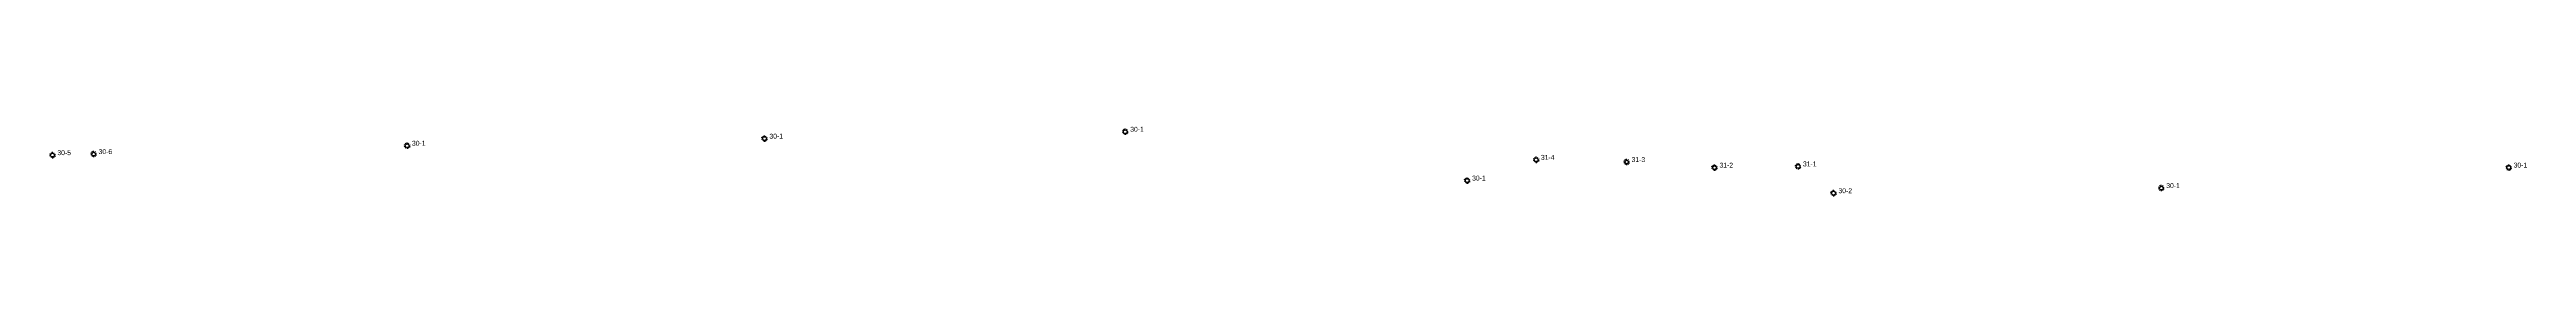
# Model space of a CAD drawing. Extents: x 486468 to 494393, y 5455952 to 5461583.
# Drawn here: x 486603 to 487612, y 5456274 to 5456302 of the extents above; entities that cross this region are included whole.
import ezdxf

# ---------------------------------------------------------------- set-up
doc = ezdxf.new("R2010")
doc.units = 0
doc.layers.add('Level 0', color=7, linetype='Continuous')
doc.layers.add('StreetLightingPoles', color=7, linetype='Continuous')

# ---------------------------------------------------------------- blocks, each defined once
blk = doc.blocks.new('Light')
at = {"layer": 'Level 0'}
for p, q in [((-0.7, 0.2), (-1.2, 0.4)), ((-0.4, 0.6), (-0.7, 1)), ((0, 0.8), (0, 1.3)), ((0.4, 0.6), (0.7, 1)), ((0.7, 0.2), (1.2, 0.4)), ((-0.7, -0.2), (-1.2, -0.4)), ((-0.4, -0.6), (-0.7, -1)), ((0, -0.8), (0, -1.3)), ((0.4, -0.6), (0.7, -1)), ((0.7, -0.2), (1.2, -0.4))]:
    blk.add_line(p, q, dxfattribs=at)
blk.add_circle((0, 0), 0.75, dxfattribs=at)

msp = doc.modelspace()

# ---------------------------------------------------------------- block references
at = {"layer": 'StreetLightingPoles'}
for p in [(486748.993, 5456294.095), (486894.483, 5456296.972), (487041.316, 5456299.763), (486604.676, 5456290.276), (486621.439, 5456290.7), (487208.489, 5456288.38), (487245.359, 5456287.484), (487281.158, 5456285.199), (487315.116, 5456285.716), (487604.356, 5456285.229), (487180.481, 5456279.96), (487329.559, 5456274.845), (487462.97, 5456276.91)]:
    msp.add_blockref('Light', p, dxfattribs=at)

# ---------------------------------------------------------------- texts
for s, p in [('30-1', (486750.993, 5456294.095)), ('30-1', (486896.483, 5456296.972)), ('30-1', (487043.316, 5456299.763)), ('30-5', (486606.676, 5456290.276)), ('30-6', (486623.439, 5456290.7)), ('31-4', (487210.489, 5456288.38)), ('31-3', (487247.359, 5456287.484)), ('31-2', (487283.158, 5456285.199)), ('31-1', (487317.116, 5456285.716)), ('30-1', (487606.356, 5456285.229)), ('30-1', (487182.481, 5456279.96)), ('30-2', (487331.559, 5456274.845)), ('30-1', (487464.97, 5456276.91))]:
    msp.add_text(s, height=2, dxfattribs=at).set_placement(p)

doc.saveas('drawing.dxf')
